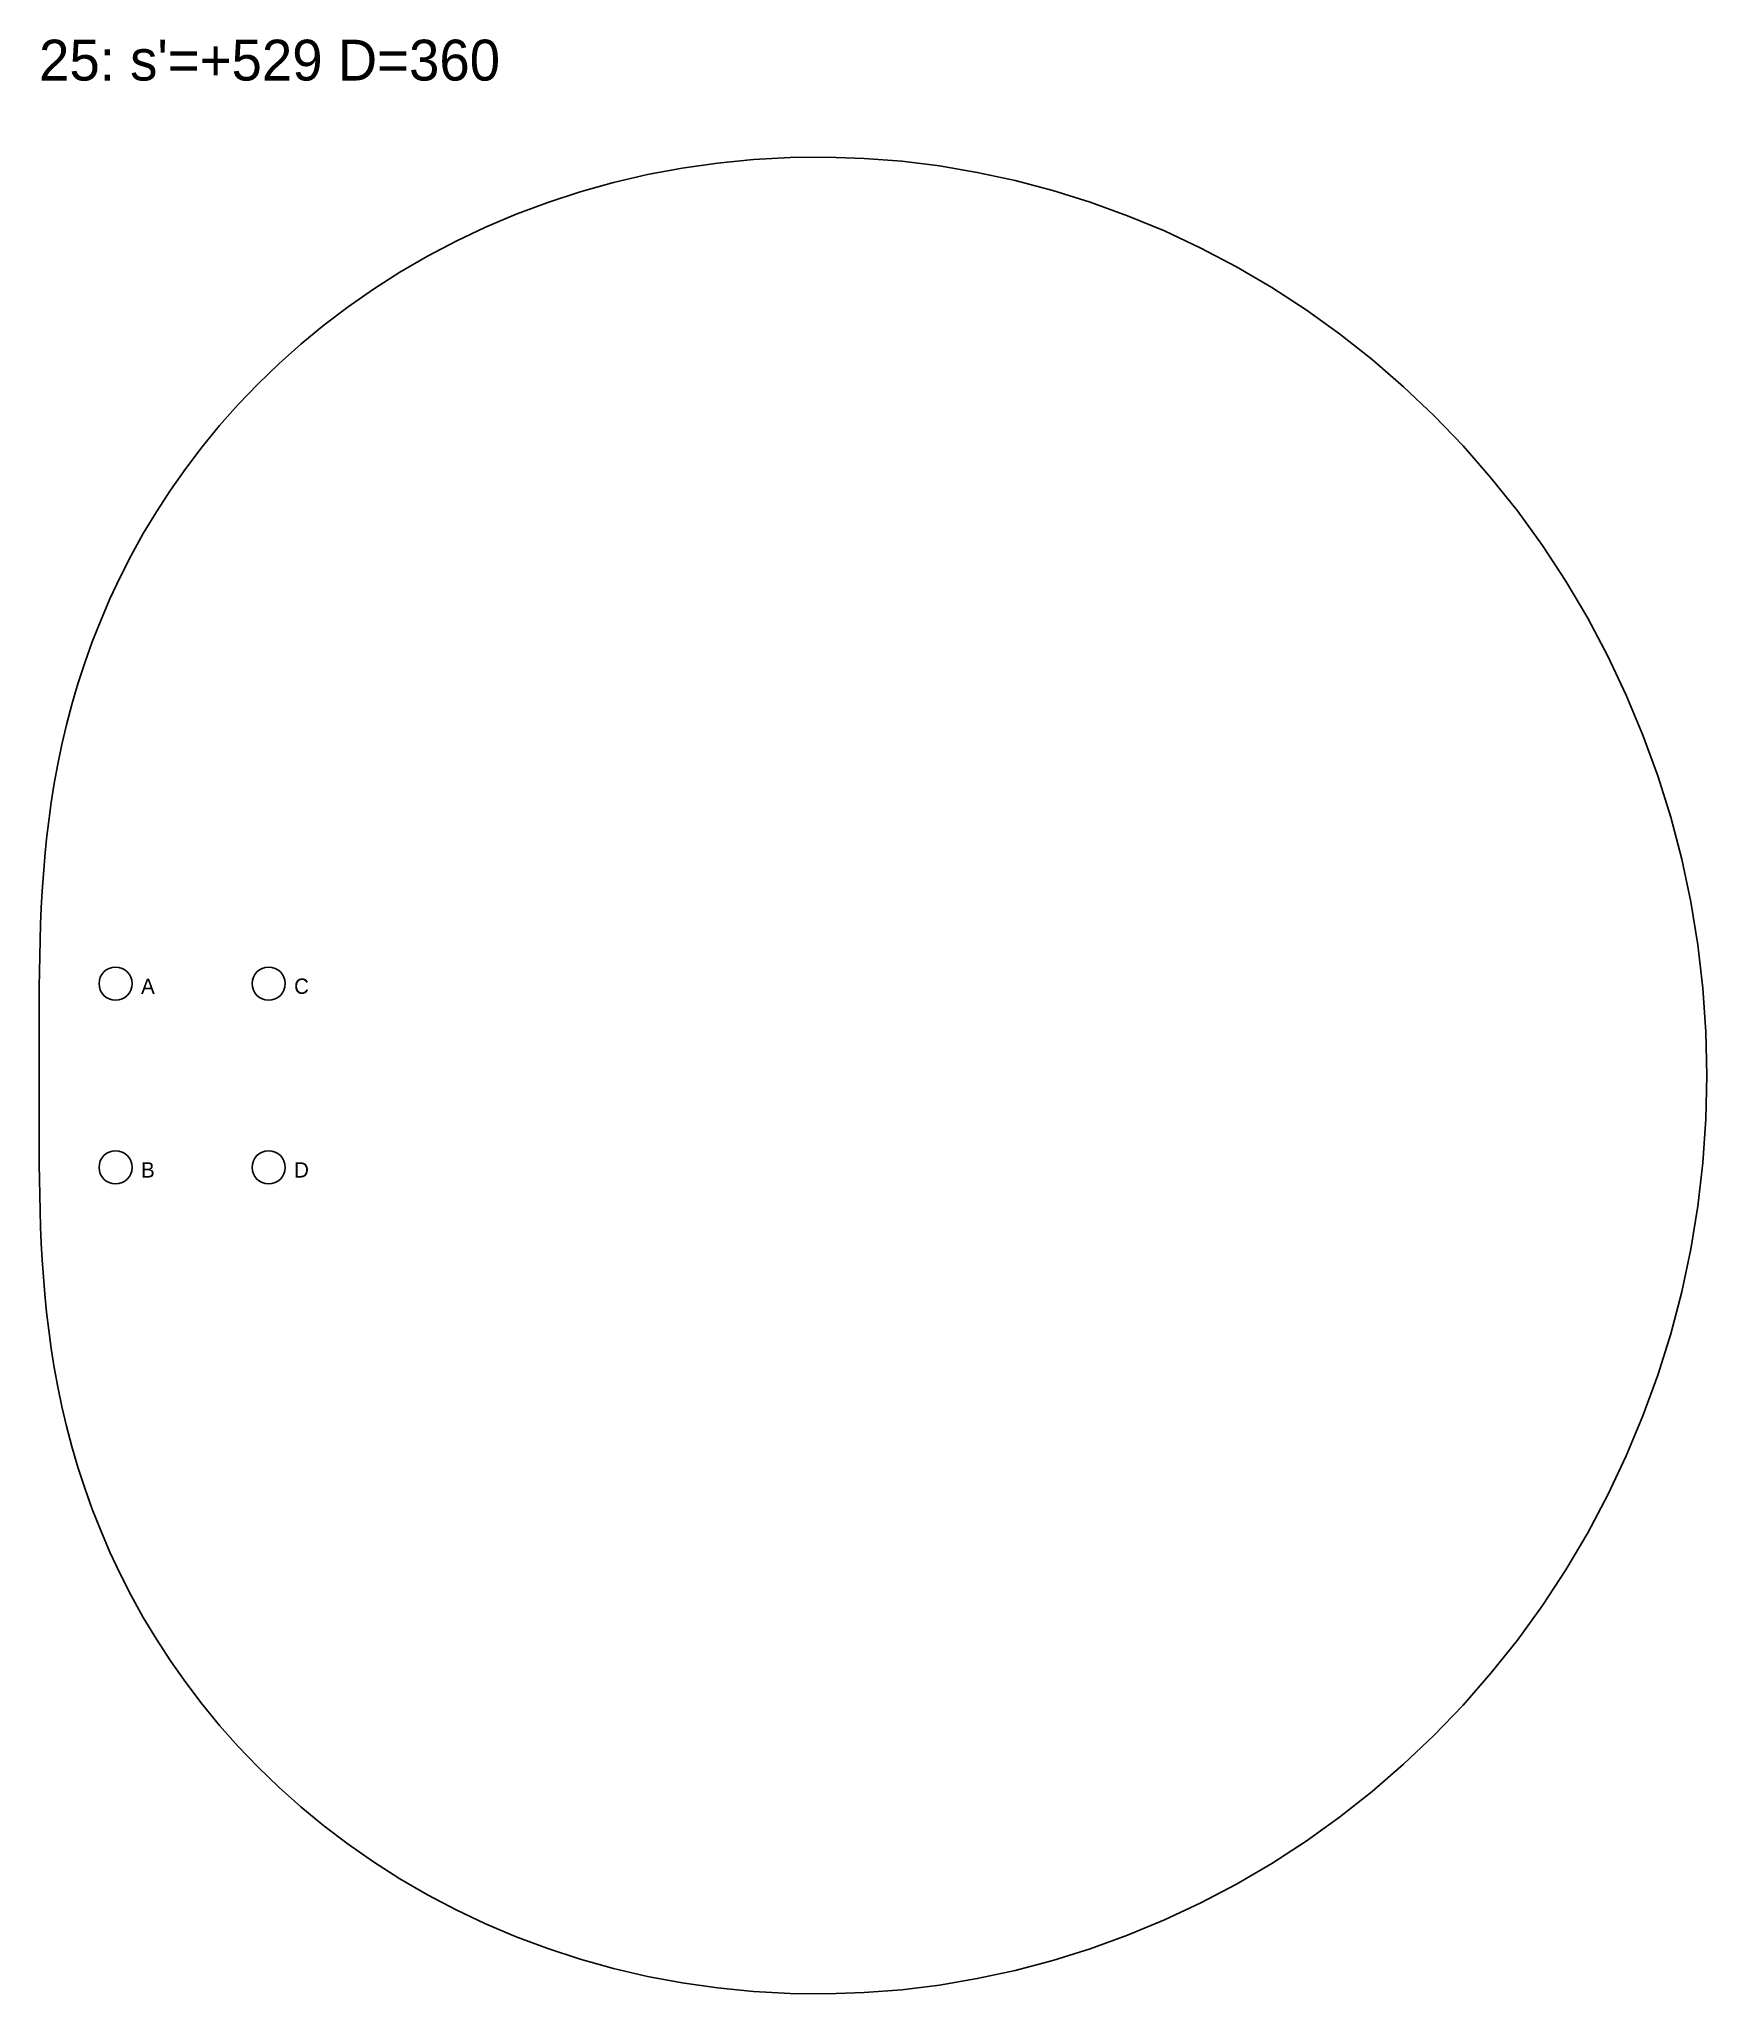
# Model space of a CAD drawing. Header units: millimetres. Extents: x 0 to 2007, y -5243 to 138.
# Drawn here: x 0 to 327, y -2180 to -1796.9 of the extents above; entities that cross this region are included whole.
import ezdxf

# ---------------------------------------------------------------- set-up
doc = ezdxf.new("R2010")
doc.units = ezdxf.units.MM
for name, color, linetype in [('DOWEL', 5, 'CONTINUOUS'), ('SLAB_25', 3, 'CONTINUOUS'), ('TEXT', 1, 'CONTINUOUS')]:
    doc.layers.add(name, color=color, linetype=linetype)

msp = doc.modelspace()

# ---------------------------------------------------------------- texts
at = {"layer": 'DOWEL'}
for s, p in [('A', (20, -1984)), ('C', (50, -1984)), ('B', (20, -2020)), ('D', (50, -2020))]:
    msp.add_text(s, height=3, dxfattribs=at).set_placement(p)
at = {"layer": 'TEXT'}
msp.add_text("25: s'=+529 D=360", height=8, dxfattribs=at).set_placement((0, -1805.03))

# ---------------------------------------------------------------- linework, layer by layer
at = {"layer": 'DOWEL'}
for centre in [(15, -1982), (45, -1982), (15, -2018), (45, -2018)]:
    msp.add_circle(centre, 3.25, dxfattribs=at)
at = {"layer": 'SLAB_25'}
msp.add_lwpolyline([(326.966, -2000), (326.767, -1991.444), (326.171, -1982.908), (325.178, -1974.414), (323.792, -1965.982), (322.018, -1957.633), (319.861, -1949.386), (317.326, -1941.262), (314.423, -1933.28), (311.159, -1925.458), (307.545, -1917.814), (303.591, -1910.367), (299.31, -1903.132), (294.713, -1896.127), (289.814, -1889.366), (284.628, -1882.863), (279.171, -1876.633), (273.457, -1870.687), (267.503, -1865.037), (261.327, -1859.693), (254.945, -1854.665), (248.376, -1849.961), (241.639, -1845.589), (234.751, -1841.554), (227.732, -1837.861), (220.6, -1834.515), (213.375, -1831.517), (206.076, -1828.869), (198.721, -1826.571), (191.329, -1824.624), (183.919, -1823.024), (176.509, -1821.769), (169.116, -1820.856), (161.759, -1820.278), (154.454, -1820.03), (147.218, -1820.105), (140.066, -1820.495), (133.014, -1821.192), (126.076, -1822.185), (119.265, -1823.466), (112.595, -1825.022), (106.077, -1826.842), (99.723, -1828.915), (93.543, -1831.227), (87.547, -1833.765), (81.742, -1836.517), (76.136, -1839.467), (70.735, -1842.603), (65.546, -1845.91), (60.572, -1849.373), (55.818, -1852.979), (51.285, -1856.713), (46.975, -1860.561), (42.89, -1864.508), (39.028, -1868.541), (35.389, -1872.647), (31.971, -1876.812), (28.77, -1881.024), (25.784, -1885.269), (23.007, -1889.536), (20.435, -1893.815), (18.063, -1898.093), (15.883, -1902.361), (13.89, -1906.61), (12.075, -1910.83), (10.43, -1915.014), (8.949, -1919.155), (7.621, -1923.246), (6.439, -1927.281), (5.393, -1931.255), (4.474, -1935.165), (3.673, -1939.006), (2.981, -1942.777), (2.389, -1946.476), (1.887, -1950.102), (1.467, -1953.654), (1.12, -1957.133), (0.837, -1960.54), (0.611, -1963.878), (0.433, -1967.149), (0.297, -1970.357), (0.196, -1973.504), (0.123, -1976.596), (0.072, -1979.638), (0.039, -1982.634), (0.019, -1985.59), (0.008, -1988.513), (0.002, -1991.409), (0, -1994.284), (0, -1997.146), (0, -2000), (0, -2002.854), (0, -2005.716), (0.002, -2008.591), (0.008, -2011.487), (0.019, -2014.41), (0.039, -2017.366), (0.072, -2020.362), (0.123, -2023.404), (0.196, -2026.496), (0.297, -2029.643), (0.433, -2032.851), (0.611, -2036.122), (0.837, -2039.46), (1.12, -2042.867), (1.467, -2046.346), (1.887, -2049.898), (2.389, -2053.524), (2.981, -2057.223), (3.673, -2060.994), (4.474, -2064.835), (5.393, -2068.745), (6.439, -2072.719), (7.621, -2076.754), (8.949, -2080.845), (10.43, -2084.986), (12.075, -2089.17), (13.89, -2093.39), (15.883, -2097.639), (18.063, -2101.907), (20.435, -2106.185), (23.007, -2110.464), (25.784, -2114.731), (28.77, -2118.976), (31.971, -2123.188), (35.389, -2127.353), (39.028, -2131.459), (42.89, -2135.492), (46.975, -2139.439), (51.285, -2143.287), (55.818, -2147.021), (60.572, -2150.627), (65.546, -2154.09), (70.735, -2157.397), (76.136, -2160.533), (81.742, -2163.483), (87.547, -2166.235), (93.543, -2168.773), (99.723, -2171.085), (106.077, -2173.158), (112.595, -2174.978), (119.265, -2176.534), (126.076, -2177.815), (133.014, -2178.808), (140.066, -2179.505), (147.218, -2179.895), (154.454, -2179.97), (161.759, -2179.722), (169.116, -2179.144), (176.509, -2178.231), (183.919, -2176.976), (191.329, -2175.376), (198.721, -2173.429), (206.076, -2171.131), (213.375, -2168.483), (220.6, -2165.485), (227.732, -2162.139), (234.751, -2158.446), (241.639, -2154.411), (248.376, -2150.039), (254.945, -2145.335), (261.327, -2140.307), (267.503, -2134.963), (273.457, -2129.313), (279.171, -2123.367), (284.628, -2117.137), (289.814, -2110.634), (294.713, -2103.873), (299.31, -2096.868), (303.591, -2089.633), (307.545, -2082.186), (311.159, -2074.542), (314.423, -2066.72), (317.326, -2058.738), (319.861, -2050.614), (322.018, -2042.367), (323.792, -2034.018), (325.178, -2025.586), (326.171, -2017.092), (326.767, -2008.556)], close=True, dxfattribs=at)

msp.set_redraw_order([(e.dxf.handle, doc.entitydb.next_handle()) for e in msp.query("TEXT MTEXT ATTDEF DIMENSION ARC_DIMENSION")])  # texts and dimensions are drawn at this point

doc.saveas('drawing.dxf')
